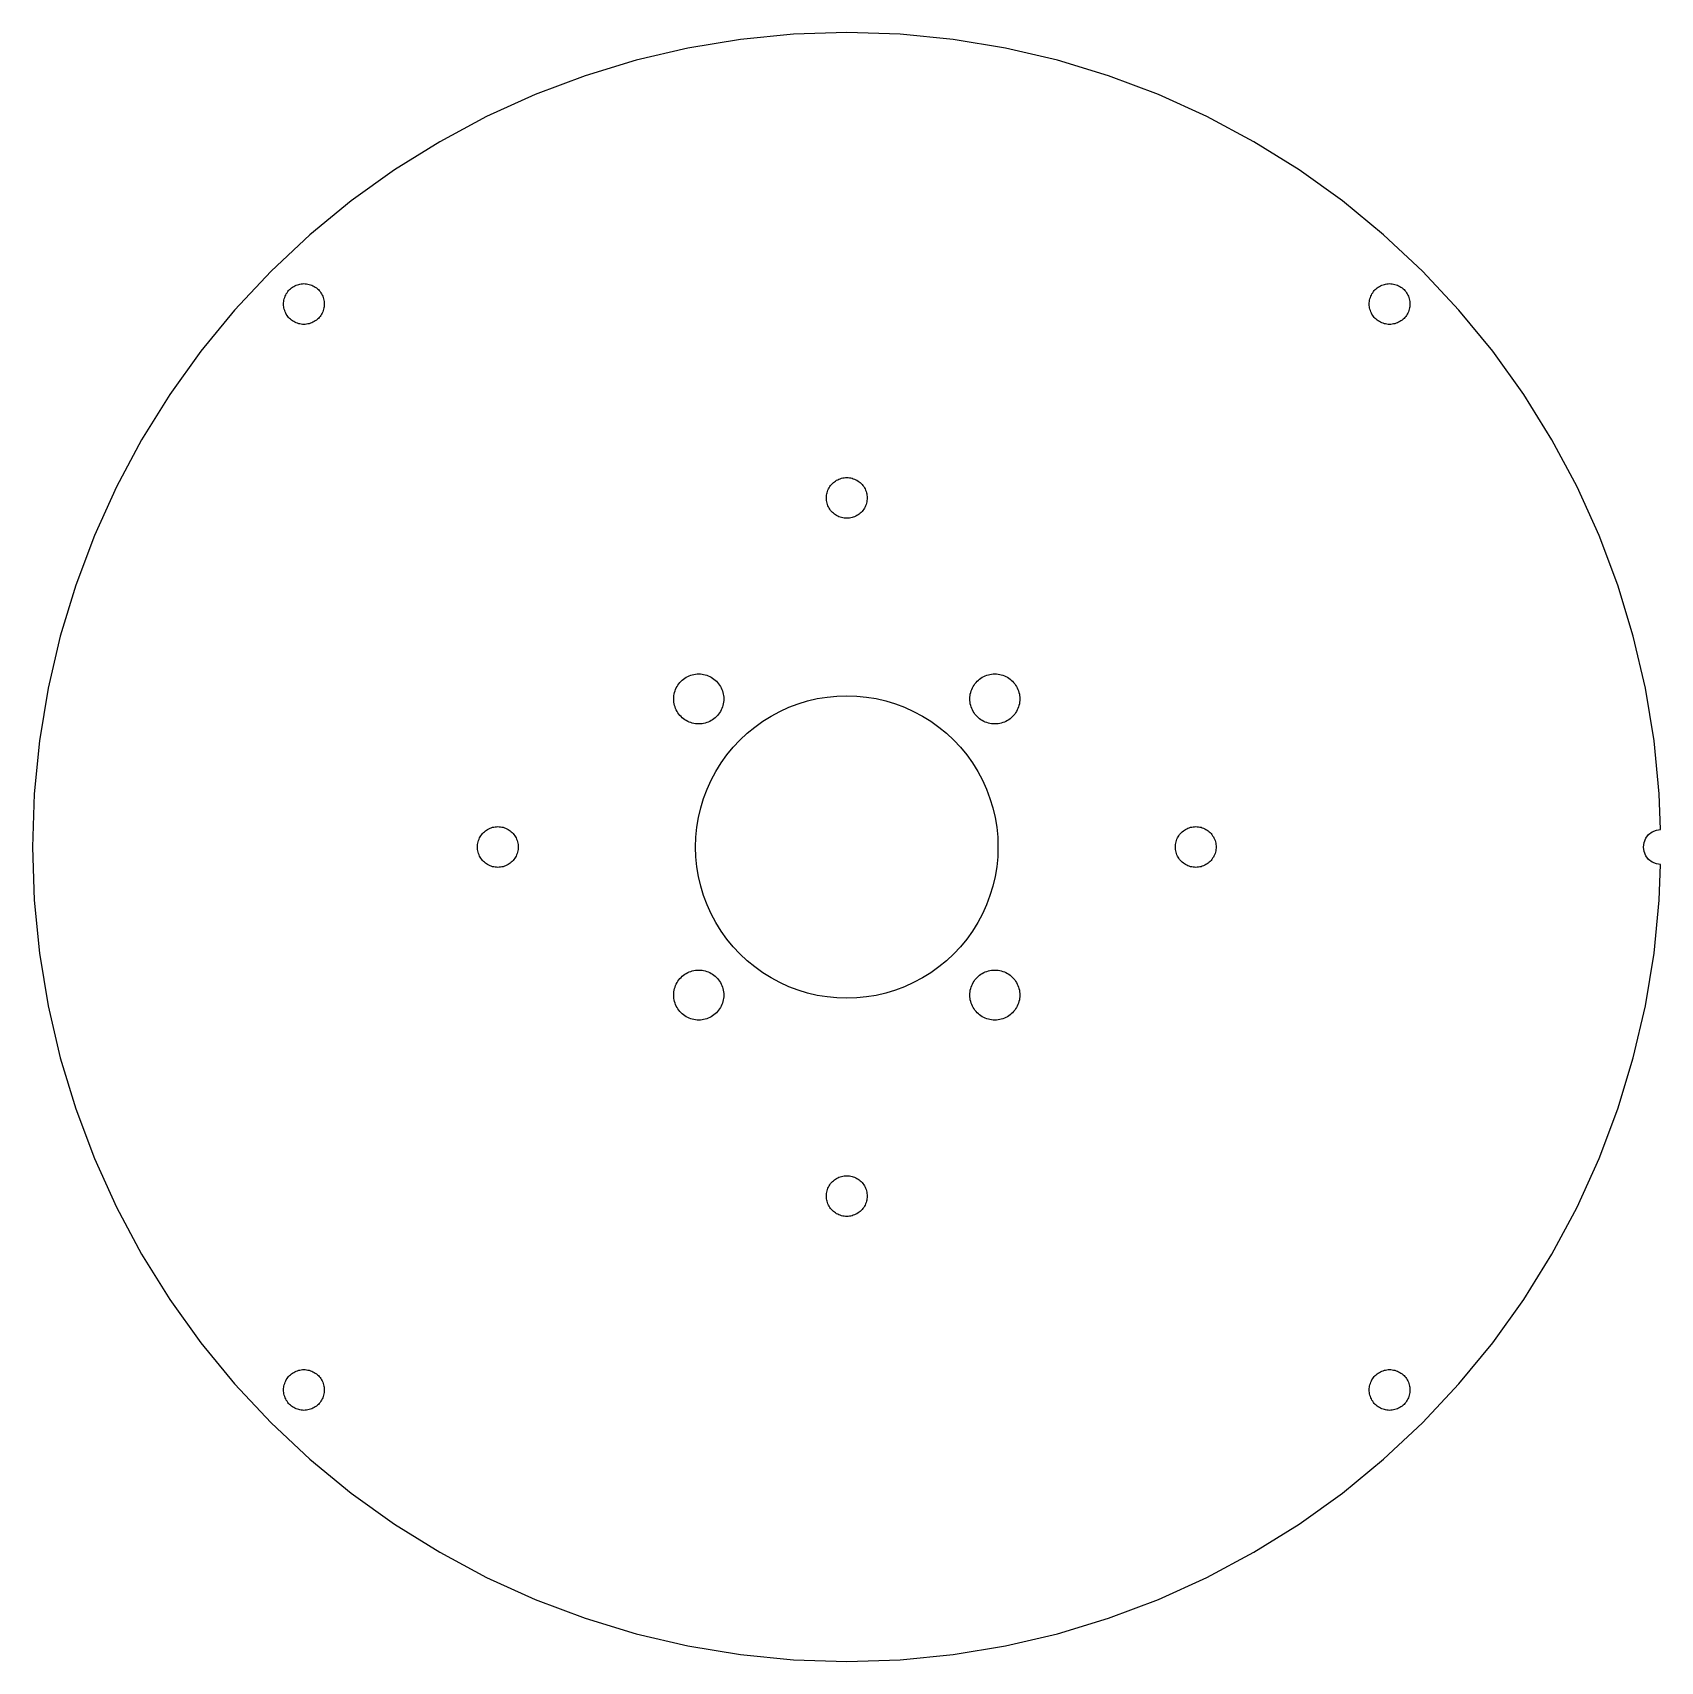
# Model space of a CAD drawing. Header units: metres. Extents: x -70 to 70, y -70 to 70.
import ezdxf

# ---------------------------------------------------------------- set-up
doc = ezdxf.new("R2010")
doc.units = ezdxf.units.M

msp = doc.modelspace()

# ---------------------------------------------------------------- linework, layer by layer
for p, q in [((0, 70), (-4.57822, 69.8501)), ((4.57822, 69.8501), (0, 70)), ((-13.6563, 68.655), (-18.1173, 67.6148)), ((-9.13683, 69.4011), (-13.6563, 68.655)), ((-4.57822, 69.8501), (-9.13683, 69.4011)), ((9.13683, 69.4011), (4.57822, 69.8501)), ((13.6563, 68.655), (9.13683, 69.4011)), ((18.1173, 67.6148), (13.6563, 68.655)), ((-18.1173, 67.6148), (-22.5007, 66.2851)), ((22.5007, 66.2851), (18.1173, 67.6148)), ((-22.5007, 66.2851), (-26.7878, 64.6716)), ((26.7878, 64.6716), (22.5007, 66.2851)), ((-26.7878, 64.6716), (-30.9602, 62.7811)), ((30.9602, 62.7811), (26.7878, 64.6716)), ((-30.9602, 62.7811), (-35, 60.6218)), ((35, 60.6218), (30.9602, 62.7811)), ((-35, 60.6218), (-38.8899, 58.2029)), ((38.8899, 58.2029), (35, 60.6218)), ((-38.8899, 58.2029), (-42.6133, 55.5347)), ((42.6133, 55.5347), (38.8899, 58.2029)), ((-42.6133, 55.5347), (-46.1542, 52.6288)), ((46.1542, 52.6288), (42.6133, 55.5347)), ((-46.1542, 52.6288), (-49.4975, 49.4975)), ((49.4975, 49.4975), (46.1542, 52.6288)), ((-49.4975, 49.4975), (-52.6288, 46.1542)), ((52.6288, 46.1542), (49.4975, 49.4975)), ((-48.1846, 47.544), (-48.1241, 47.6413)), ((-48.1241, 47.6413), (-48.0574, 47.7344)), ((-48.0574, 47.7344), (-47.9848, 47.8229)), ((-47.9848, 47.8229), (-47.9065, 47.9065)), ((-47.9065, 47.9065), (-47.8229, 47.9848)), ((-47.8229, 47.9848), (-47.7344, 48.0574)), ((-47.7344, 48.0574), (-47.6413, 48.1241)), ((-47.6413, 48.1241), (-47.544, 48.1846)), ((-47.544, 48.1846), (-47.443, 48.2386)), ((-47.443, 48.2386), (-47.3387, 48.2858)), ((-47.3387, 48.2858), (-47.2316, 48.3262)), ((-47.2316, 48.3262), (-47.122, 48.3594)), ((-47.122, 48.3594), (-47.0105, 48.3854)), ((-47.0105, 48.3854), (-46.8975, 48.4041)), ((-46.8975, 48.4041), (-46.7835, 48.4153)), ((-46.7835, 48.4153), (-46.669, 48.419)), ((-46.669, 48.419), (-46.5546, 48.4153)), ((-46.5546, 48.4153), (-46.4406, 48.4041)), ((-46.4406, 48.4041), (-46.3276, 48.3854)), ((-46.3276, 48.3854), (-46.2161, 48.3594)), ((-46.2161, 48.3594), (-46.1065, 48.3262)), ((-46.1065, 48.3262), (-45.9993, 48.2858)), ((-45.9993, 48.2858), (-45.895, 48.2386)), ((-45.895, 48.2386), (-45.794, 48.1846)), ((-45.794, 48.1846), (-45.6968, 48.1241)), ((-45.6968, 48.1241), (-45.6037, 48.0574)), ((-45.6037, 48.0574), (-45.5152, 47.9848)), ((-45.5152, 47.9848), (-45.4316, 47.9065)), ((-45.4316, 47.9065), (-45.3533, 47.8229)), ((-45.3533, 47.8229), (-45.2807, 47.7344)), ((-45.2807, 47.7344), (-45.214, 47.6413)), ((-45.214, 47.6413), (-45.1535, 47.544)), ((45.1535, 47.544), (45.214, 47.6413)), ((45.214, 47.6413), (45.2807, 47.7344)), ((45.2807, 47.7344), (45.3533, 47.8229)), ((45.3533, 47.8229), (45.4316, 47.9065)), ((45.4316, 47.9065), (45.5152, 47.9848)), ((45.5152, 47.9848), (45.6037, 48.0574)), ((45.6037, 48.0574), (45.6968, 48.1241)), ((45.6968, 48.1241), (45.794, 48.1846)), ((45.794, 48.1846), (45.895, 48.2386)), ((45.895, 48.2386), (45.9993, 48.2858)), ((45.9993, 48.2858), (46.1065, 48.3262)), ((46.1065, 48.3262), (46.2161, 48.3594)), ((46.2161, 48.3594), (46.3276, 48.3854)), ((46.3276, 48.3854), (46.4406, 48.4041)), ((46.4406, 48.4041), (46.5546, 48.4153)), ((46.5546, 48.4153), (46.669, 48.419)), ((46.669, 48.419), (46.7835, 48.4153)), ((46.7835, 48.4153), (46.8975, 48.4041)), ((46.8975, 48.4041), (47.0105, 48.3854)), ((47.0105, 48.3854), (47.122, 48.3594)), ((47.122, 48.3594), (47.2316, 48.3262)), ((47.2316, 48.3262), (47.3387, 48.2858)), ((47.3387, 48.2858), (47.443, 48.2386)), ((47.443, 48.2386), (47.544, 48.1846)), ((47.544, 48.1846), (47.6413, 48.1241)), ((47.6413, 48.1241), (47.7344, 48.0574)), ((47.7344, 48.0574), (47.8229, 47.9848)), ((47.8229, 47.9848), (47.9065, 47.9065)), ((47.9065, 47.9065), (47.9848, 47.8229)), ((47.9848, 47.8229), (48.0574, 47.7344)), ((48.0574, 47.7344), (48.1241, 47.6413)), ((48.1241, 47.6413), (48.1846, 47.544)), ((-48.419, 46.669), (-48.4153, 46.7835)), ((-48.4153, 46.5546), (-48.419, 46.669)), ((-48.4153, 46.7835), (-48.4041, 46.8975)), ((-48.4041, 46.4406), (-48.4153, 46.5546)), ((-48.4041, 46.8975), (-48.3854, 47.0105)), ((-48.3854, 46.3276), (-48.4041, 46.4406)), ((-48.3854, 47.0105), (-48.3594, 47.122)), ((-48.3594, 46.2161), (-48.3854, 46.3276)), ((-48.3594, 47.122), (-48.3262, 47.2316)), ((-48.3262, 46.1065), (-48.3594, 46.2161)), ((-48.3262, 47.2316), (-48.2858, 47.3387)), ((-48.2858, 47.3387), (-48.2386, 47.443)), ((-48.2386, 47.443), (-48.1846, 47.544)), ((-45.1535, 47.544), (-45.0995, 47.443)), ((-45.0995, 47.443), (-45.0522, 47.3387)), ((-45.0522, 47.3387), (-45.0119, 47.2316)), ((-45.0119, 47.2316), (-44.9787, 47.122)), ((-44.9787, 46.2161), (-45.0119, 46.1065)), ((-44.9787, 47.122), (-44.9527, 47.0105)), ((-44.9527, 46.3276), (-44.9787, 46.2161)), ((-44.9527, 47.0105), (-44.934, 46.8975)), ((-44.934, 46.4406), (-44.9527, 46.3276)), ((-44.934, 46.8975), (-44.9228, 46.7835)), ((-44.9228, 46.5546), (-44.934, 46.4406)), ((-44.9228, 46.7835), (-44.919, 46.669)), ((-44.919, 46.669), (-44.9228, 46.5546)), ((44.919, 46.669), (44.9228, 46.7835)), ((44.9228, 46.5546), (44.919, 46.669)), ((44.9228, 46.7835), (44.934, 46.8975)), ((44.934, 46.4406), (44.9228, 46.5546)), ((44.934, 46.8975), (44.9527, 47.0105)), ((44.9527, 46.3276), (44.934, 46.4406)), ((44.9527, 47.0105), (44.9787, 47.122)), ((44.9787, 46.2161), (44.9527, 46.3276)), ((44.9787, 47.122), (45.0119, 47.2316)), ((45.0119, 46.1065), (44.9787, 46.2161)), ((45.0119, 47.2316), (45.0522, 47.3387)), ((45.0522, 47.3387), (45.0995, 47.443)), ((45.0995, 47.443), (45.1535, 47.544)), ((48.1846, 47.544), (48.2386, 47.443)), ((48.2386, 47.443), (48.2858, 47.3387)), ((48.2858, 47.3387), (48.3262, 47.2316)), ((48.3262, 47.2316), (48.3594, 47.122)), ((48.3594, 46.2161), (48.3262, 46.1065)), ((48.3594, 47.122), (48.3854, 47.0105)), ((48.3854, 46.3276), (48.3594, 46.2161)), ((48.3854, 47.0105), (48.4041, 46.8975)), ((48.4041, 46.4406), (48.3854, 46.3276)), ((48.4041, 46.8975), (48.4153, 46.7835)), ((48.4153, 46.5546), (48.4041, 46.4406)), ((48.4153, 46.7835), (48.419, 46.669)), ((48.419, 46.669), (48.4153, 46.5546)), ((-52.6288, 46.1542), (-55.5347, 42.6133)), ((-48.2858, 45.9993), (-48.3262, 46.1065)), ((-48.2386, 45.895), (-48.2858, 45.9993)), ((-48.1846, 45.794), (-48.2386, 45.895)), ((-48.1241, 45.6968), (-48.1846, 45.794)), ((-48.0574, 45.6037), (-48.1241, 45.6968)), ((-47.9848, 45.5152), (-48.0574, 45.6037)), ((-47.9065, 45.4316), (-47.9848, 45.5152)), ((-47.8229, 45.3533), (-47.9065, 45.4316)), ((-47.7344, 45.2807), (-47.8229, 45.3533)), ((-47.6413, 45.214), (-47.7344, 45.2807)), ((-47.544, 45.1535), (-47.6413, 45.214)), ((-47.443, 45.0995), (-47.544, 45.1535)), ((-47.3387, 45.0522), (-47.443, 45.0995)), ((-47.2316, 45.0119), (-47.3387, 45.0522)), ((-47.122, 44.9787), (-47.2316, 45.0119)), ((-47.0105, 44.9527), (-47.122, 44.9787)), ((-46.8975, 44.934), (-47.0105, 44.9527)), ((-46.7835, 44.9228), (-46.8975, 44.934)), ((-46.669, 44.919), (-46.7835, 44.9228)), ((-46.5546, 44.9228), (-46.669, 44.919)), ((-46.4406, 44.934), (-46.5546, 44.9228)), ((-46.3276, 44.9527), (-46.4406, 44.934)), ((-46.2161, 44.9787), (-46.3276, 44.9527)), ((-46.1065, 45.0119), (-46.2161, 44.9787)), ((-45.9993, 45.0522), (-46.1065, 45.0119)), ((-45.895, 45.0995), (-45.9993, 45.0522)), ((-45.794, 45.1535), (-45.895, 45.0995)), ((-45.6968, 45.214), (-45.794, 45.1535)), ((-45.6037, 45.2807), (-45.6968, 45.214)), ((-45.5152, 45.3533), (-45.6037, 45.2807)), ((-45.4316, 45.4316), (-45.5152, 45.3533)), ((-45.3533, 45.5152), (-45.4316, 45.4316)), ((-45.2807, 45.6037), (-45.3533, 45.5152)), ((-45.214, 45.6968), (-45.2807, 45.6037)), ((-45.1535, 45.794), (-45.214, 45.6968)), ((-45.0995, 45.895), (-45.1535, 45.794)), ((-45.0522, 45.9993), (-45.0995, 45.895)), ((-45.0119, 46.1065), (-45.0522, 45.9993)), ((45.0522, 45.9993), (45.0119, 46.1065)), ((45.0995, 45.895), (45.0522, 45.9993)), ((45.1535, 45.794), (45.0995, 45.895)), ((45.214, 45.6968), (45.1535, 45.794)), ((45.2807, 45.6037), (45.214, 45.6968)), ((45.3533, 45.5152), (45.2807, 45.6037)), ((45.4316, 45.4316), (45.3533, 45.5152)), ((45.5152, 45.3533), (45.4316, 45.4316)), ((45.6037, 45.2807), (45.5152, 45.3533)), ((45.6968, 45.214), (45.6037, 45.2807)), ((45.794, 45.1535), (45.6968, 45.214)), ((45.895, 45.0995), (45.794, 45.1535)), ((45.9993, 45.0522), (45.895, 45.0995)), ((46.1065, 45.0119), (45.9993, 45.0522)), ((46.2161, 44.9787), (46.1065, 45.0119)), ((46.3276, 44.9527), (46.2161, 44.9787)), ((46.4406, 44.934), (46.3276, 44.9527)), ((46.5546, 44.9228), (46.4406, 44.934)), ((46.669, 44.919), (46.5546, 44.9228)), ((46.7835, 44.9228), (46.669, 44.919)), ((46.8975, 44.934), (46.7835, 44.9228)), ((47.0105, 44.9527), (46.8975, 44.934)), ((47.122, 44.9787), (47.0105, 44.9527)), ((47.2316, 45.0119), (47.122, 44.9787)), ((47.3387, 45.0522), (47.2316, 45.0119)), ((47.443, 45.0995), (47.3387, 45.0522)), ((47.544, 45.1535), (47.443, 45.0995)), ((47.6413, 45.214), (47.544, 45.1535)), ((47.7344, 45.2807), (47.6413, 45.214)), ((47.8229, 45.3533), (47.7344, 45.2807)), ((47.9065, 45.4316), (47.8229, 45.3533)), ((47.9848, 45.5152), (47.9065, 45.4316)), ((48.0574, 45.6037), (47.9848, 45.5152)), ((48.1241, 45.6968), (48.0574, 45.6037)), ((48.1846, 45.794), (48.1241, 45.6968)), ((48.2386, 45.895), (48.1846, 45.794)), ((48.2858, 45.9993), (48.2386, 45.895)), ((48.3262, 46.1065), (48.2858, 45.9993)), ((55.5347, 42.6133), (52.6288, 46.1542)), ((-55.5347, 42.6133), (-58.2029, 38.8899)), ((58.2029, 38.8899), (55.5347, 42.6133)), ((-58.2029, 38.8899), (-60.6218, 35)), ((60.6218, 35), (58.2029, 38.8899)), ((-60.6218, 35), (-62.7811, 30.9602)), ((62.7811, 30.9602), (60.6218, 35)), ((-62.7811, 30.9602), (-64.6716, 26.7878)), ((-1.56952, 30.774), (-1.51553, 30.875)), ((-1.51553, 30.875), (-1.45506, 30.9722)), ((-1.45506, 30.9722), (-1.38837, 31.0653)), ((-1.38837, 31.0653), (-1.31572, 31.1539)), ((-1.31572, 31.1539), (-1.23743, 31.2374)), ((-1.23743, 31.2374), (-1.15385, 31.3157)), ((-1.15385, 31.3157), (-1.06532, 31.3884)), ((-1.06532, 31.3884), (-0.972244, 31.4551)), ((-0.972244, 31.4551), (-0.875, 31.5155)), ((-0.875, 31.5155), (-0.774002, 31.5695)), ((-0.774002, 31.5695), (-0.669693, 31.6168)), ((-0.669693, 31.6168), (-0.562515, 31.6571)), ((-0.562515, 31.6571), (-0.452927, 31.6904)), ((-0.452927, 31.6904), (-0.3414, 31.7164)), ((-0.3414, 31.7164), (-0.228409, 31.735)), ((-0.228409, 31.735), (-0.114441, 31.7462)), ((-0.114441, 31.7462), (0, 31.75)), ((0, 31.75), (0.114441, 31.7462)), ((0.114441, 31.7462), (0.228409, 31.735)), ((0.228409, 31.735), (0.3414, 31.7164)), ((0.3414, 31.7164), (0.452927, 31.6904)), ((0.452927, 31.6904), (0.562515, 31.6571)), ((0.562515, 31.6571), (0.669693, 31.6168)), ((0.669693, 31.6168), (0.774002, 31.5695)), ((0.774002, 31.5695), (0.875, 31.5155)), ((0.875, 31.5155), (0.972244, 31.4551)), ((0.972244, 31.4551), (1.06532, 31.3884)), ((1.06532, 31.3884), (1.15385, 31.3157)), ((1.15385, 31.3157), (1.23743, 31.2374)), ((1.23743, 31.2374), (1.31572, 31.1539)), ((1.31572, 31.1539), (1.38837, 31.0653)), ((1.38837, 31.0653), (1.45506, 30.9722)), ((1.45506, 30.9722), (1.51553, 30.875)), ((1.51553, 30.875), (1.56952, 30.774)), ((64.6716, 26.7878), (62.7811, 30.9602)), ((-1.75, 30), (-1.74625, 30.1144)), ((-1.74625, 29.8855), (-1.75, 30)), ((-1.74625, 30.1144), (-1.73502, 30.2284)), ((-1.73502, 29.7716), (-1.74625, 29.8855)), ((-1.73502, 30.2284), (-1.71637, 30.3414)), ((-1.71637, 29.6586), (-1.73502, 29.7716)), ((-1.71637, 30.3414), (-1.69037, 30.4529)), ((-1.69037, 29.5471), (-1.71637, 29.6586)), ((-1.69037, 30.4529), (-1.65712, 30.5625)), ((-1.65712, 29.4375), (-1.69037, 29.5471)), ((-1.65712, 30.5625), (-1.61678, 30.6697)), ((-1.61678, 29.3303), (-1.65712, 29.4375)), ((-1.61678, 30.6697), (-1.56952, 30.774)), ((1.56952, 30.774), (1.61678, 30.6697)), ((1.61678, 30.6697), (1.65712, 30.5625)), ((1.65712, 29.4375), (1.61678, 29.3303)), ((1.65712, 30.5625), (1.69037, 30.4529)), ((1.69037, 29.5471), (1.65712, 29.4375)), ((1.69037, 30.4529), (1.71637, 30.3414)), ((1.71637, 29.6586), (1.69037, 29.5471)), ((1.71637, 30.3414), (1.73502, 30.2284)), ((1.73502, 29.7716), (1.71637, 29.6586)), ((1.73502, 30.2284), (1.74625, 30.1144)), ((1.74625, 29.8855), (1.73502, 29.7716)), ((1.74625, 30.1144), (1.75, 30)), ((1.75, 30), (1.74625, 29.8855)), ((-1.56952, 29.226), (-1.61678, 29.3303)), ((-1.51553, 29.125), (-1.56952, 29.226)), ((-1.45506, 29.0277), (-1.51553, 29.125)), ((-1.38837, 28.9347), (-1.45506, 29.0277)), ((-1.31572, 28.8461), (-1.38837, 28.9347)), ((-1.23743, 28.7626), (-1.31572, 28.8461)), ((-1.15385, 28.6843), (-1.23743, 28.7626)), ((-1.06532, 28.6116), (-1.15385, 28.6843)), ((-0.972244, 28.5449), (-1.06532, 28.6116)), ((-0.875, 28.4845), (-0.972244, 28.5449)), ((-0.774002, 28.4305), (-0.875, 28.4845)), ((-0.669693, 28.3832), (-0.774002, 28.4305)), ((-0.562515, 28.3429), (-0.669693, 28.3832)), ((-0.452927, 28.3096), (-0.562515, 28.3429)), ((-0.3414, 28.2836), (-0.452927, 28.3096)), ((-0.228409, 28.265), (-0.3414, 28.2836)), ((-0.114441, 28.2537), (-0.228409, 28.265)), ((0, 28.25), (-0.114441, 28.2537)), ((0.114441, 28.2537), (0, 28.25)), ((0.228409, 28.265), (0.114441, 28.2537)), ((0.3414, 28.2836), (0.228409, 28.265)), ((0.452927, 28.3096), (0.3414, 28.2836)), ((0.562515, 28.3429), (0.452927, 28.3096)), ((0.669693, 28.3832), (0.562515, 28.3429)), ((0.774002, 28.4305), (0.669693, 28.3832)), ((0.875, 28.4845), (0.774002, 28.4305)), ((0.972244, 28.5449), (0.875, 28.4845)), ((1.06532, 28.6116), (0.972244, 28.5449)), ((1.15385, 28.6843), (1.06532, 28.6116)), ((1.23743, 28.7626), (1.15385, 28.6843)), ((1.31572, 28.8461), (1.23743, 28.7626)), ((1.38837, 28.9347), (1.31572, 28.8461)), ((1.45506, 29.0277), (1.38837, 28.9347)), ((1.51553, 29.125), (1.45506, 29.0277)), ((1.56952, 29.226), (1.51553, 29.125)), ((1.61678, 29.3303), (1.56952, 29.226)), ((-64.6716, 26.7878), (-66.2851, 22.5007)), ((66.2851, 22.5007), (64.6716, 26.7878)), ((-66.2851, 22.5007), (-67.6148, 18.1173)), ((67.6148, 18.1173), (66.2851, 22.5007)), ((-67.6148, 18.1173), (-68.655, 13.6563)), ((68.655, 13.6563), (67.6148, 18.1173)), ((-14.5156, 13.9224), (-14.4336, 14.0368)), ((-14.4336, 14.0368), (-14.3444, 14.1455)), ((-14.3444, 14.1455), (-14.2482, 14.2482)), ((-14.2482, 14.2482), (-14.1455, 14.3444)), ((-14.1455, 14.3444), (-14.0368, 14.4336)), ((-14.0368, 14.4336), (-13.9224, 14.5156)), ((-13.9224, 14.5156), (-13.8029, 14.5899)), ((-13.8029, 14.5899), (-13.6788, 14.6562)), ((-13.6788, 14.6562), (-13.5507, 14.7142)), ((-13.5507, 14.7142), (-13.419, 14.7638)), ((-13.419, 14.7638), (-13.2844, 14.8047)), ((-13.2844, 14.8047), (-13.1474, 14.8366)), ((-13.1474, 14.8366), (-13.0085, 14.8595)), ((-13.0085, 14.8595), (-12.8685, 14.8733)), ((-12.8685, 14.8733), (-12.7279, 14.8779)), ((-12.7279, 14.8779), (-12.5873, 14.8733)), ((-12.5873, 14.8733), (-12.4473, 14.8595)), ((-12.4473, 14.8595), (-12.3085, 14.8366)), ((-12.3085, 14.8366), (-12.1714, 14.8047)), ((-12.1714, 14.8047), (-12.0368, 14.7638)), ((-12.0368, 14.7638), (-11.9052, 14.7142)), ((-11.9052, 14.7142), (-11.777, 14.6562)), ((-11.777, 14.6562), (-11.6529, 14.5899)), ((-11.6529, 14.5899), (-11.5334, 14.5156)), ((-11.5334, 14.5156), (-11.4191, 14.4336)), ((-11.4191, 14.4336), (-11.3103, 14.3444)), ((-11.3103, 14.3444), (-11.2076, 14.2482)), ((-11.2076, 14.2482), (-11.1115, 14.1455)), ((-11.1115, 14.1455), (-11.0222, 14.0368)), ((-11.0222, 14.0368), (-10.9403, 13.9224)), ((10.9403, 13.9224), (11.0222, 14.0368)), ((11.0222, 14.0368), (11.1115, 14.1455)), ((11.1115, 14.1455), (11.2076, 14.2482)), ((11.2076, 14.2482), (11.3103, 14.3444)), ((11.3103, 14.3444), (11.4191, 14.4336)), ((11.4191, 14.4336), (11.5334, 14.5156)), ((11.5334, 14.5156), (11.6529, 14.5899)), ((11.6529, 14.5899), (11.777, 14.6562)), ((11.777, 14.6562), (11.9052, 14.7142)), ((11.9052, 14.7142), (12.0368, 14.7638)), ((12.0368, 14.7638), (12.1714, 14.8047)), ((12.1714, 14.8047), (12.3085, 14.8366)), ((12.3085, 14.8366), (12.4473, 14.8595)), ((12.4473, 14.8595), (12.5873, 14.8733)), ((12.5873, 14.8733), (12.7279, 14.8779)), ((12.7279, 14.8779), (12.8685, 14.8733)), ((12.8685, 14.8733), (13.0085, 14.8595)), ((13.0085, 14.8595), (13.1474, 14.8366)), ((13.1474, 14.8366), (13.2844, 14.8047)), ((13.2844, 14.8047), (13.419, 14.7638)), ((13.419, 14.7638), (13.5507, 14.7142)), ((13.5507, 14.7142), (13.6788, 14.6562)), ((13.6788, 14.6562), (13.8029, 14.5899)), ((13.8029, 14.5899), (13.9224, 14.5156)), ((13.9224, 14.5156), (14.0368, 14.4336)), ((14.0368, 14.4336), (14.1455, 14.3444)), ((14.1455, 14.3444), (14.2482, 14.2482)), ((14.2482, 14.2482), (14.3444, 14.1455)), ((14.3444, 14.1455), (14.4336, 14.0368)), ((14.4336, 14.0368), (14.5156, 13.9224)), ((-68.655, 13.6563), (-69.4011, 9.13683)), ((-14.8779, 12.7279), (-14.8733, 12.8685)), ((-14.8733, 12.5873), (-14.8779, 12.7279)), ((-14.8733, 12.8685), (-14.8595, 13.0085)), ((-14.8595, 13.0085), (-14.8366, 13.1474)), ((-14.8366, 13.1474), (-14.8047, 13.2844)), ((-14.8047, 13.2844), (-14.7638, 13.419)), ((-14.7638, 13.419), (-14.7142, 13.5507)), ((-14.7142, 13.5507), (-14.6562, 13.6788)), ((-14.6562, 13.6788), (-14.5899, 13.8029)), ((-14.5899, 13.8029), (-14.5156, 13.9224)), ((-10.9403, 13.9224), (-10.866, 13.8029)), ((-10.866, 13.8029), (-10.7996, 13.6788)), ((-10.7996, 13.6788), (-10.7416, 13.5507)), ((-10.7416, 13.5507), (-10.692, 13.419)), ((-10.692, 13.419), (-10.6512, 13.2844)), ((-10.6512, 13.2844), (-10.6192, 13.1474)), ((-10.6192, 13.1474), (-10.5963, 13.0085)), ((-10.5963, 13.0085), (-10.5825, 12.8685)), ((-10.5825, 12.8685), (-10.5779, 12.7279)), ((-10.5779, 12.7279), (-10.5825, 12.5873)), ((-3.36464, 12.557), (-2.53616, 12.7502)), ((-2.53616, 12.7502), (-1.69684, 12.8888)), ((-1.69684, 12.8888), (-0.850235, 12.9722)), ((-0.850235, 12.9722), (0, 13)), ((0, 13), (0.850235, 12.9722)), ((0.850235, 12.9722), (1.69684, 12.8888)), ((1.69684, 12.8888), (2.53616, 12.7502)), ((2.53616, 12.7502), (3.36464, 12.557)), ((10.5779, 12.7279), (10.5825, 12.8685)), ((10.5825, 12.5873), (10.5779, 12.7279)), ((10.5825, 12.8685), (10.5963, 13.0085)), ((10.5963, 13.0085), (10.6192, 13.1474)), ((10.6192, 13.1474), (10.6512, 13.2844)), ((10.6512, 13.2844), (10.692, 13.419)), ((10.692, 13.419), (10.7416, 13.5507)), ((10.7416, 13.5507), (10.7996, 13.6788)), ((10.7996, 13.6788), (10.866, 13.8029)), ((10.866, 13.8029), (10.9403, 13.9224)), ((14.5156, 13.9224), (14.5899, 13.8029)), ((14.5899, 13.8029), (14.6562, 13.6788)), ((14.6562, 13.6788), (14.7142, 13.5507)), ((14.7142, 13.5507), (14.7638, 13.419)), ((14.7638, 13.419), (14.8047, 13.2844)), ((14.8047, 13.2844), (14.8366, 13.1474)), ((14.8366, 13.1474), (14.8595, 13.0085)), ((14.8595, 13.0085), (14.8733, 12.8685)), ((14.8733, 12.8685), (14.8779, 12.7279)), ((14.8779, 12.7279), (14.8733, 12.5873)), ((69.4011, 9.13683), (68.655, 13.6563)), ((-14.8595, 12.4473), (-14.8733, 12.5873)), ((-14.8366, 12.3085), (-14.8595, 12.4473)), ((-14.8047, 12.1714), (-14.8366, 12.3085)), ((-14.7638, 12.0368), (-14.8047, 12.1714)), ((-14.7142, 11.9052), (-14.7638, 12.0368)), ((-14.6562, 11.777), (-14.7142, 11.9052)), ((-14.5899, 11.6529), (-14.6562, 11.777)), ((-14.5156, 11.5334), (-14.5899, 11.6529)), ((-14.4336, 11.4191), (-14.5156, 11.5334)), ((-14.3444, 11.3103), (-14.4336, 11.4191)), ((-14.2482, 11.2076), (-14.3444, 11.3103)), ((-14.1455, 11.1115), (-14.2482, 11.2076)), ((-11.2076, 11.2076), (-11.3103, 11.1115)), ((-11.1115, 11.3103), (-11.2076, 11.2076)), ((-11.0222, 11.4191), (-11.1115, 11.3103)), ((-10.9403, 11.5334), (-11.0222, 11.4191)), ((-10.866, 11.6529), (-10.9403, 11.5334)), ((-10.7996, 11.777), (-10.866, 11.6529)), ((-10.7416, 11.9052), (-10.7996, 11.777)), ((-10.692, 12.0368), (-10.7416, 11.9052)), ((-10.6512, 12.1714), (-10.692, 12.0368)), ((-10.6192, 12.3085), (-10.6512, 12.1714)), ((-10.5963, 12.4473), (-10.6192, 12.3085)), ((-10.5825, 12.5873), (-10.5963, 12.4473)), ((-7.22241, 10.8091), (-6.5, 11.2583)), ((-6.5, 11.2583), (-5.74974, 11.6593)), ((-5.74974, 11.6593), (-4.97488, 12.0104)), ((-4.97488, 12.0104), (-4.17871, 12.3101)), ((-4.17871, 12.3101), (-3.36464, 12.557)), ((3.36464, 12.557), (4.17871, 12.3101)), ((4.17871, 12.3101), (4.97488, 12.0104)), ((4.97488, 12.0104), (5.74974, 11.6593)), ((5.74974, 11.6593), (6.5, 11.2583)), ((6.5, 11.2583), (7.22241, 10.8091)), ((10.5963, 12.4473), (10.5825, 12.5873)), ((10.6192, 12.3085), (10.5963, 12.4473)), ((10.6512, 12.1714), (10.6192, 12.3085)), ((10.692, 12.0368), (10.6512, 12.1714)), ((10.7416, 11.9052), (10.692, 12.0368)), ((10.7996, 11.777), (10.7416, 11.9052)), ((10.866, 11.6529), (10.7996, 11.777)), ((10.9403, 11.5334), (10.866, 11.6529)), ((11.0222, 11.4191), (10.9403, 11.5334)), ((11.1115, 11.3103), (11.0222, 11.4191)), ((11.2076, 11.2076), (11.1115, 11.3103)), ((11.3103, 11.1115), (11.2076, 11.2076)), ((14.2482, 11.2076), (14.1455, 11.1115)), ((14.3444, 11.3103), (14.2482, 11.2076)), ((14.4336, 11.4191), (14.3444, 11.3103)), ((14.5156, 11.5334), (14.4336, 11.4191)), ((14.5899, 11.6529), (14.5156, 11.5334)), ((14.6562, 11.777), (14.5899, 11.6529)), ((14.7142, 11.9052), (14.6562, 11.777)), ((14.7638, 12.0368), (14.7142, 11.9052)), ((14.8047, 12.1714), (14.7638, 12.0368)), ((14.8366, 12.3085), (14.8047, 12.1714)), ((14.8595, 12.4473), (14.8366, 12.3085)), ((14.8733, 12.5873), (14.8595, 12.4473)), ((-14.0368, 11.0222), (-14.1455, 11.1115)), ((-13.9224, 10.9403), (-14.0368, 11.0222)), ((-13.8029, 10.866), (-13.9224, 10.9403)), ((-13.6788, 10.7996), (-13.8029, 10.866)), ((-13.5507, 10.7416), (-13.6788, 10.7996)), ((-13.419, 10.692), (-13.5507, 10.7416)), ((-13.2844, 10.6512), (-13.419, 10.692)), ((-13.1474, 10.6192), (-13.2844, 10.6512)), ((-13.0085, 10.5963), (-13.1474, 10.6192)), ((-12.8685, 10.5825), (-13.0085, 10.5963)), ((-12.7279, 10.5779), (-12.8685, 10.5825)), ((-12.5873, 10.5825), (-12.7279, 10.5779)), ((-12.4473, 10.5963), (-12.5873, 10.5825)), ((-12.3085, 10.6192), (-12.4473, 10.5963)), ((-12.1714, 10.6512), (-12.3085, 10.6192)), ((-12.0368, 10.692), (-12.1714, 10.6512)), ((-11.9052, 10.7416), (-12.0368, 10.692)), ((-11.777, 10.7996), (-11.9052, 10.7416)), ((-11.6529, 10.866), (-11.777, 10.7996)), ((-11.5334, 10.9403), (-11.6529, 10.866)), ((-11.4191, 11.0222), (-11.5334, 10.9403)), ((-11.3103, 11.1115), (-11.4191, 11.0222)), ((-8.57149, 9.77391), (-7.91389, 10.3136)), ((-7.91389, 10.3136), (-7.22241, 10.8091)), ((7.22241, 10.8091), (7.91389, 10.3136)), ((7.91389, 10.3136), (8.57149, 9.77391)), ((11.4191, 11.0222), (11.3103, 11.1115)), ((11.5334, 10.9403), (11.4191, 11.0222)), ((11.6529, 10.866), (11.5334, 10.9403)), ((11.777, 10.7996), (11.6529, 10.866)), ((11.9052, 10.7416), (11.777, 10.7996)), ((12.0368, 10.692), (11.9052, 10.7416)), ((12.1714, 10.6512), (12.0368, 10.692)), ((12.3085, 10.6192), (12.1714, 10.6512)), ((12.4473, 10.5963), (12.3085, 10.6192)), ((12.5873, 10.5825), (12.4473, 10.5963)), ((12.7279, 10.5779), (12.5873, 10.5825)), ((12.8685, 10.5825), (12.7279, 10.5779)), ((13.0085, 10.5963), (12.8685, 10.5825)), ((13.1474, 10.6192), (13.0085, 10.5963)), ((13.2844, 10.6512), (13.1474, 10.6192)), ((13.419, 10.692), (13.2844, 10.6512)), ((13.5507, 10.7416), (13.419, 10.692)), ((13.6788, 10.7996), (13.5507, 10.7416)), ((13.8029, 10.866), (13.6788, 10.7996)), ((13.9224, 10.9403), (13.8029, 10.866)), ((14.0368, 11.0222), (13.9224, 10.9403)), ((14.1455, 11.1115), (14.0368, 11.0222)), ((-69.4011, 9.13683), (-69.8501, 4.57822)), ((-10.3136, 7.91389), (-9.77391, 8.57149)), ((-9.77391, 8.57149), (-9.19238, 9.19238)), ((-9.19238, 9.19238), (-8.57149, 9.77391)), ((8.57149, 9.77391), (9.19238, 9.19238)), ((9.19238, 9.19238), (9.77391, 8.57149)), ((9.77391, 8.57149), (10.3136, 7.91389)), ((69.8501, 4.57822), (69.4011, 9.13683)), ((-11.2583, 6.5), (-10.8091, 7.22241)), ((-10.8091, 7.22241), (-10.3136, 7.91389)), ((10.3136, 7.91389), (10.8091, 7.22241)), ((10.8091, 7.22241), (11.2583, 6.5)), ((-12.0104, 4.97488), (-11.6593, 5.74974)), ((-11.6593, 5.74974), (-11.2583, 6.5)), ((11.2583, 6.5), (11.6593, 5.74974)), ((11.6593, 5.74974), (12.0104, 4.97488)), ((-69.8501, 4.57822), (-70, 0)), ((-12.3101, 4.17871), (-12.0104, 4.97488)), ((12.0104, 4.97488), (12.3101, 4.17871)), ((69.9511, 1.49356), (69.8501, 4.57822)), ((-12.7502, 2.53616), (-12.557, 3.36464)), ((-12.557, 3.36464), (-12.3101, 4.17871)), ((12.3101, 4.17871), (12.557, 3.36464)), ((12.557, 3.36464), (12.7502, 2.53616)), ((-31.0653, 1.38837), (-30.9722, 1.45506)), ((-30.9722, 1.45506), (-30.875, 1.51553)), ((-30.875, 1.51553), (-30.774, 1.56952)), ((-30.774, 1.56952), (-30.6697, 1.61678)), ((-30.6697, 1.61678), (-30.5625, 1.65712)), ((-30.5625, 1.65712), (-30.4529, 1.69037)), ((-30.4529, 1.69037), (-30.3414, 1.71637)), ((-30.3414, 1.71637), (-30.2284, 1.73502)), ((-30.2284, 1.73502), (-30.1144, 1.74625)), ((-30.1144, 1.74625), (-30, 1.75)), ((-30, 1.75), (-29.8855, 1.74625)), ((-29.8855, 1.74625), (-29.7716, 1.73502)), ((-29.7716, 1.73502), (-29.6586, 1.71637)), ((-29.6586, 1.71637), (-29.5471, 1.69037)), ((-29.5471, 1.69037), (-29.4375, 1.65712)), ((-29.4375, 1.65712), (-29.3303, 1.61678)), ((-29.3303, 1.61678), (-29.226, 1.56952)), ((-29.226, 1.56952), (-29.125, 1.51553)), ((-29.125, 1.51553), (-29.0277, 1.45506)), ((-29.0277, 1.45506), (-28.9347, 1.38837)), ((-12.9722, 0.850235), (-12.8888, 1.69684)), ((-12.8888, 1.69684), (-12.7502, 2.53616)), ((12.7502, 2.53616), (12.8888, 1.69684)), ((12.8888, 1.69684), (12.9722, 0.850235)), ((28.9347, 1.38837), (29.0277, 1.45506)), ((29.0277, 1.45506), (29.125, 1.51553)), ((29.125, 1.51553), (29.226, 1.56952)), ((29.226, 1.56952), (29.3303, 1.61678)), ((29.3303, 1.61678), (29.4375, 1.65712)), ((29.4375, 1.65712), (29.5471, 1.69037)), ((29.5471, 1.69037), (29.6586, 1.71637)), ((29.6586, 1.71637), (29.7716, 1.73502)), ((29.7716, 1.73502), (29.8855, 1.74625)), ((29.8855, 1.74625), (30, 1.75)), ((30, 1.75), (30.1144, 1.74625)), ((30.1144, 1.74625), (30.2284, 1.73502)), ((30.2284, 1.73502), (30.3414, 1.71637)), ((30.3414, 1.71637), (30.4529, 1.69037)), ((30.4529, 1.69037), (30.5625, 1.65712)), ((30.5625, 1.65712), (30.6697, 1.61678)), ((30.6697, 1.61678), (30.774, 1.56952)), ((30.774, 1.56952), (30.875, 1.51553)), ((30.875, 1.51553), (30.9722, 1.45506)), ((30.9722, 1.45506), (31.0653, 1.38837)), ((69.25, 1.29903), (69.6118, 1.44888)), ((69.6118, 1.44888), (69.9511, 1.49356)), ((-70, 0), (-69.8501, -4.57822)), ((-31.75, 0), (-31.7462, 0.114441)), ((-31.7462, -0.114441), (-31.75, 0)), ((-31.7462, 0.114441), (-31.735, 0.228409)), ((-31.735, 0.228409), (-31.7164, 0.3414)), ((-31.7164, 0.3414), (-31.6904, 0.452927)), ((-31.6904, 0.452927), (-31.6571, 0.562515)), ((-31.6571, 0.562515), (-31.6168, 0.669693)), ((-31.6168, 0.669693), (-31.5695, 0.774002)), ((-31.5695, 0.774002), (-31.5155, 0.875)), ((-31.5155, 0.875), (-31.4551, 0.972244)), ((-31.4551, 0.972244), (-31.3884, 1.06532)), ((-31.3884, 1.06532), (-31.3157, 1.15385)), ((-31.3157, 1.15385), (-31.2374, 1.23743)), ((-31.2374, 1.23743), (-31.1539, 1.31572)), ((-31.1539, 1.31572), (-31.0653, 1.38837)), ((-28.9347, 1.38837), (-28.8461, 1.31572)), ((-28.8461, 1.31572), (-28.7626, 1.23743)), ((-28.7626, 1.23743), (-28.6843, 1.15385)), ((-28.6843, 1.15385), (-28.6116, 1.06532)), ((-28.6116, 1.06532), (-28.5449, 0.972244)), ((-28.5449, 0.972244), (-28.4845, 0.875)), ((-28.4845, 0.875), (-28.4305, 0.774002)), ((-28.4305, 0.774002), (-28.3832, 0.669693)), ((-28.3832, 0.669693), (-28.3429, 0.562515)), ((-28.3429, 0.562515), (-28.3096, 0.452927)), ((-28.3096, 0.452927), (-28.2836, 0.3414)), ((-28.2836, 0.3414), (-28.265, 0.228409)), ((-28.265, 0.228409), (-28.2537, 0.114441)), ((-28.2537, 0.114441), (-28.25, 0)), ((-28.25, 0), (-28.2537, -0.114441)), ((-13, 0), (-12.9722, 0.850235)), ((-12.9722, -0.850235), (-13, 0)), ((12.9722, 0.850235), (13, 0)), ((13, 0), (12.9722, -0.850235)), ((28.25, 0), (28.2537, 0.114441)), ((28.2537, -0.114441), (28.25, 0)), ((28.2537, 0.114441), (28.265, 0.228409)), ((28.265, 0.228409), (28.2836, 0.3414)), ((28.2836, 0.3414), (28.3096, 0.452927)), ((28.3096, 0.452927), (28.3429, 0.562515)), ((28.3429, 0.562515), (28.3832, 0.669693)), ((28.3832, 0.669693), (28.4305, 0.774002)), ((28.4305, 0.774002), (28.4845, 0.875)), ((28.4845, 0.875), (28.5449, 0.972244)), ((28.5449, 0.972244), (28.6116, 1.06532)), ((28.6116, 1.06532), (28.6843, 1.15385)), ((28.6843, 1.15385), (28.7626, 1.23743)), ((28.7626, 1.23743), (28.8461, 1.31572)), ((28.8461, 1.31572), (28.9347, 1.38837)), ((31.0653, 1.38837), (31.1539, 1.31572)), ((31.1539, 1.31572), (31.2374, 1.23743)), ((31.2374, 1.23743), (31.3157, 1.15385)), ((31.3157, 1.15385), (31.3884, 1.06532)), ((31.3884, 1.06532), (31.4551, 0.972244)), ((31.4551, 0.972244), (31.5155, 0.875)), ((31.5155, 0.875), (31.5695, 0.774002)), ((31.5695, 0.774002), (31.6168, 0.669693)), ((31.6168, 0.669693), (31.6571, 0.562515)), ((31.6571, 0.562515), (31.6904, 0.452927)), ((31.6904, 0.452927), (31.7164, 0.3414)), ((31.7164, 0.3414), (31.735, 0.228409)), ((31.735, 0.228409), (31.7462, 0.114441)), ((31.7462, 0.114441), (31.75, 0)), ((31.75, 0), (31.7462, -0.114441)), ((68.5, 0), (68.5511, 0.388214)), ((68.5511, -0.388214), (68.5, 0)), ((68.5511, 0.388214), (68.701, 0.75)), ((68.701, 0.75), (68.9393, 1.06065)), ((68.9393, 1.06065), (69.25, 1.29903)), ((-31.735, -0.228409), (-31.7462, -0.114441)), ((-31.7164, -0.3414), (-31.735, -0.228409)), ((-31.6904, -0.452927), (-31.7164, -0.3414)), ((-31.6571, -0.562515), (-31.6904, -0.452927)), ((-31.6168, -0.669693), (-31.6571, -0.562515)), ((-31.5695, -0.774002), (-31.6168, -0.669693)), ((-31.5155, -0.875), (-31.5695, -0.774002)), ((-31.4551, -0.972244), (-31.5155, -0.875)), ((-31.3884, -1.06532), (-31.4551, -0.972244)), ((-31.3157, -1.15385), (-31.3884, -1.06532)), ((-31.2374, -1.23743), (-31.3157, -1.15385)), ((-31.1539, -1.31572), (-31.2374, -1.23743)), ((-31.0653, -1.38837), (-31.1539, -1.31572)), ((-30.9722, -1.45506), (-31.0653, -1.38837)), ((-28.9347, -1.38837), (-29.0277, -1.45506)), ((-28.8461, -1.31572), (-28.9347, -1.38837)), ((-28.7626, -1.23743), (-28.8461, -1.31572)), ((-28.6843, -1.15385), (-28.7626, -1.23743)), ((-28.6116, -1.06532), (-28.6843, -1.15385)), ((-28.5449, -0.972244), (-28.6116, -1.06532)), ((-28.4845, -0.875), (-28.5449, -0.972244)), ((-28.4305, -0.774002), (-28.4845, -0.875)), ((-28.3832, -0.669693), (-28.4305, -0.774002)), ((-28.3429, -0.562515), (-28.3832, -0.669693)), ((-28.3096, -0.452927), (-28.3429, -0.562515)), ((-28.2836, -0.3414), (-28.3096, -0.452927)), ((-28.265, -0.228409), (-28.2836, -0.3414)), ((-28.2537, -0.114441), (-28.265, -0.228409)), ((-12.8888, -1.69684), (-12.9722, -0.850235)), ((12.9722, -0.850235), (12.8888, -1.69684)), ((28.265, -0.228409), (28.2537, -0.114441)), ((28.2836, -0.3414), (28.265, -0.228409)), ((28.3096, -0.452927), (28.2836, -0.3414)), ((28.3429, -0.562515), (28.3096, -0.452927)), ((28.3832, -0.669693), (28.3429, -0.562515)), ((28.4305, -0.774002), (28.3832, -0.669693)), ((28.4845, -0.875), (28.4305, -0.774002)), ((28.5449, -0.972244), (28.4845, -0.875)), ((28.6116, -1.06532), (28.5449, -0.972244)), ((28.6843, -1.15385), (28.6116, -1.06532)), ((28.7626, -1.23743), (28.6843, -1.15385)), ((28.8461, -1.31572), (28.7626, -1.23743)), ((28.9347, -1.38837), (28.8461, -1.31572)), ((29.0277, -1.45506), (28.9347, -1.38837)), ((31.0653, -1.38837), (30.9722, -1.45506)), ((31.1539, -1.31572), (31.0653, -1.38837)), ((31.2374, -1.23743), (31.1539, -1.31572)), ((31.3157, -1.15385), (31.2374, -1.23743)), ((31.3884, -1.06532), (31.3157, -1.15385)), ((31.4551, -0.972244), (31.3884, -1.06532)), ((31.5155, -0.875), (31.4551, -0.972244)), ((31.5695, -0.774002), (31.5155, -0.875)), ((31.6168, -0.669693), (31.5695, -0.774002)), ((31.6571, -0.562515), (31.6168, -0.669693)), ((31.6904, -0.452927), (31.6571, -0.562515)), ((31.7164, -0.3414), (31.6904, -0.452927)), ((31.735, -0.228409), (31.7164, -0.3414)), ((31.7462, -0.114441), (31.735, -0.228409)), ((68.701, -0.75), (68.5511, -0.388214)), ((68.9393, -1.06065), (68.701, -0.75)), ((69.25, -1.29903), (68.9393, -1.06065)), ((69.6118, -1.44888), (69.25, -1.29903)), ((-30.875, -1.51553), (-30.9722, -1.45506)), ((-30.774, -1.56952), (-30.875, -1.51553)), ((-30.6697, -1.61678), (-30.774, -1.56952)), ((-30.5625, -1.65712), (-30.6697, -1.61678)), ((-30.4529, -1.69037), (-30.5625, -1.65712)), ((-30.3414, -1.71637), (-30.4529, -1.69037)), ((-30.2284, -1.73502), (-30.3414, -1.71637)), ((-30.1144, -1.74625), (-30.2284, -1.73502)), ((-30, -1.75), (-30.1144, -1.74625)), ((-29.8855, -1.74625), (-30, -1.75)), ((-29.7716, -1.73502), (-29.8855, -1.74625)), ((-29.6586, -1.71637), (-29.7716, -1.73502)), ((-29.5471, -1.69037), (-29.6586, -1.71637)), ((-29.4375, -1.65712), (-29.5471, -1.69037)), ((-29.3303, -1.61678), (-29.4375, -1.65712)), ((-29.226, -1.56952), (-29.3303, -1.61678)), ((-29.125, -1.51553), (-29.226, -1.56952)), ((-29.0277, -1.45506), (-29.125, -1.51553)), ((-12.7502, -2.53616), (-12.8888, -1.69684)), ((-12.557, -3.36464), (-12.7502, -2.53616)), ((12.7502, -2.53616), (12.557, -3.36464)), ((12.8888, -1.69684), (12.7502, -2.53616)), ((29.125, -1.51553), (29.0277, -1.45506)), ((29.226, -1.56952), (29.125, -1.51553)), ((29.3303, -1.61678), (29.226, -1.56952)), ((29.4375, -1.65712), (29.3303, -1.61678)), ((29.5471, -1.69037), (29.4375, -1.65712)), ((29.6586, -1.71637), (29.5471, -1.69037)), ((29.7716, -1.73502), (29.6586, -1.71637)), ((29.8855, -1.74625), (29.7716, -1.73502)), ((30, -1.75), (29.8855, -1.74625)), ((30.1144, -1.74625), (30, -1.75)), ((30.2284, -1.73502), (30.1144, -1.74625)), ((30.3414, -1.71637), (30.2284, -1.73502)), ((30.4529, -1.69037), (30.3414, -1.71637)), ((30.5625, -1.65712), (30.4529, -1.69037)), ((30.6697, -1.61678), (30.5625, -1.65712)), ((30.774, -1.56952), (30.6697, -1.61678)), ((30.875, -1.51553), (30.774, -1.56952)), ((30.9722, -1.45506), (30.875, -1.51553)), ((69.9511, -1.49356), (69.6118, -1.44888)), ((69.8501, -4.57822), (69.9511, -1.49356)), ((-12.3101, -4.17871), (-12.557, -3.36464)), ((-12.0104, -4.97488), (-12.3101, -4.17871)), ((12.3101, -4.17871), (12.0104, -4.97488)), ((12.557, -3.36464), (12.3101, -4.17871)), ((-69.8501, -4.57822), (-69.4011, -9.13683)), ((-11.6593, -5.74974), (-12.0104, -4.97488)), ((12.0104, -4.97488), (11.6593, -5.74974)), ((69.4011, -9.13683), (69.8501, -4.57822)), ((-11.2583, -6.5), (-11.6593, -5.74974)), ((-10.8091, -7.22241), (-11.2583, -6.5)), ((11.2583, -6.5), (10.8091, -7.22241)), ((11.6593, -5.74974), (11.2583, -6.5)), ((-10.3136, -7.91389), (-10.8091, -7.22241)), ((-9.77391, -8.57149), (-10.3136, -7.91389)), ((10.3136, -7.91389), (9.77391, -8.57149)), ((10.8091, -7.22241), (10.3136, -7.91389)), ((-69.4011, -9.13683), (-68.655, -13.6563)), ((-9.19238, -9.19238), (-9.77391, -8.57149)), ((-8.57149, -9.77391), (-9.19238, -9.19238)), ((-7.91389, -10.3136), (-8.57149, -9.77391)), ((8.57149, -9.77391), (7.91389, -10.3136)), ((9.19238, -9.19238), (8.57149, -9.77391)), ((9.77391, -8.57149), (9.19238, -9.19238)), ((68.655, -13.6563), (69.4011, -9.13683)), ((-14.2482, -11.2076), (-14.1455, -11.1115)), ((-14.1455, -11.1115), (-14.0368, -11.0222)), ((-14.0368, -11.0222), (-13.9224, -10.9403)), ((-13.9224, -10.9403), (-13.8029, -10.866)), ((-13.8029, -10.866), (-13.6788, -10.7996)), ((-13.6788, -10.7996), (-13.5507, -10.7416)), ((-13.5507, -10.7416), (-13.419, -10.692)), ((-13.419, -10.692), (-13.2844, -10.6512)), ((-13.2844, -10.6512), (-13.1474, -10.6192)), ((-13.1474, -10.6192), (-13.0085, -10.5963)), ((-13.0085, -10.5963), (-12.8685, -10.5825)), ((-12.8685, -10.5825), (-12.7279, -10.5779)), ((-12.7279, -10.5779), (-12.5873, -10.5825)), ((-12.5873, -10.5825), (-12.4473, -10.5963)), ((-12.4473, -10.5963), (-12.3085, -10.6192)), ((-12.3085, -10.6192), (-12.1714, -10.6512)), ((-12.1714, -10.6512), (-12.0368, -10.692)), ((-12.0368, -10.692), (-11.9052, -10.7416)), ((-11.9052, -10.7416), (-11.777, -10.7996)), ((-11.777, -10.7996), (-11.6529, -10.866)), ((-11.6529, -10.866), (-11.5334, -10.9403)), ((-11.5334, -10.9403), (-11.4191, -11.0222)), ((-11.4191, -11.0222), (-11.3103, -11.1115)), ((-11.3103, -11.1115), (-11.2076, -11.2076)), ((-7.22241, -10.8091), (-7.91389, -10.3136)), ((-6.5, -11.2583), (-7.22241, -10.8091)), ((7.22241, -10.8091), (6.5, -11.2583)), ((7.91389, -10.3136), (7.22241, -10.8091)), ((11.2076, -11.2076), (11.3103, -11.1115)), ((11.3103, -11.1115), (11.4191, -11.0222)), ((11.4191, -11.0222), (11.5334, -10.9403)), ((11.5334, -10.9403), (11.6529, -10.866)), ((11.6529, -10.866), (11.777, -10.7996)), ((11.777, -10.7996), (11.9052, -10.7416)), ((11.9052, -10.7416), (12.0368, -10.692)), ((12.0368, -10.692), (12.1714, -10.6512)), ((12.1714, -10.6512), (12.3085, -10.6192)), ((12.3085, -10.6192), (12.4473, -10.5963)), ((12.4473, -10.5963), (12.5873, -10.5825)), ((12.5873, -10.5825), (12.7279, -10.5779)), ((12.7279, -10.5779), (12.8685, -10.5825)), ((12.8685, -10.5825), (13.0085, -10.5963)), ((13.0085, -10.5963), (13.1474, -10.6192)), ((13.1474, -10.6192), (13.2844, -10.6512)), ((13.2844, -10.6512), (13.419, -10.692)), ((13.419, -10.692), (13.5507, -10.7416)), ((13.5507, -10.7416), (13.6788, -10.7996)), ((13.6788, -10.7996), (13.8029, -10.866)), ((13.8029, -10.866), (13.9224, -10.9403)), ((13.9224, -10.9403), (14.0368, -11.0222)), ((14.0368, -11.0222), (14.1455, -11.1115)), ((14.1455, -11.1115), (14.2482, -11.2076)), ((-14.8779, -12.7279), (-14.8733, -12.5873)), ((-14.8733, -12.5873), (-14.8595, -12.4473)), ((-14.8595, -12.4473), (-14.8366, -12.3085)), ((-14.8366, -12.3085), (-14.8047, -12.1714)), ((-14.8047, -12.1714), (-14.7638, -12.0368)), ((-14.7638, -12.0368), (-14.7142, -11.9052)), ((-14.7142, -11.9052), (-14.6562, -11.777)), ((-14.6562, -11.777), (-14.5899, -11.6529)), ((-14.5899, -11.6529), (-14.5156, -11.5334)), ((-14.5156, -11.5334), (-14.4336, -11.4191)), ((-14.4336, -11.4191), (-14.3444, -11.3103)), ((-14.3444, -11.3103), (-14.2482, -11.2076)), ((-11.2076, -11.2076), (-11.1115, -11.3103)), ((-11.1115, -11.3103), (-11.0222, -11.4191)), ((-11.0222, -11.4191), (-10.9403, -11.5334)), ((-10.9403, -11.5334), (-10.866, -11.6529)), ((-10.866, -11.6529), (-10.7996, -11.777)), ((-10.7996, -11.777), (-10.7416, -11.9052)), ((-10.7416, -11.9052), (-10.692, -12.0368)), ((-10.692, -12.0368), (-10.6512, -12.1714)), ((-10.6512, -12.1714), (-10.6192, -12.3085)), ((-10.6192, -12.3085), (-10.5963, -12.4473)), ((-10.5963, -12.4473), (-10.5825, -12.5873)), ((-10.5825, -12.5873), (-10.5779, -12.7279)), ((-5.74974, -11.6593), (-6.5, -11.2583)), ((-4.97488, -12.0104), (-5.74974, -11.6593)), ((-4.17871, -12.3101), (-4.97488, -12.0104)), ((-3.36464, -12.557), (-4.17871, -12.3101)), ((-2.53616, -12.7502), (-3.36464, -12.557)), ((3.36464, -12.557), (2.53616, -12.7502)), ((4.17871, -12.3101), (3.36464, -12.557)), ((4.97488, -12.0104), (4.17871, -12.3101)), ((5.74974, -11.6593), (4.97488, -12.0104)), ((6.5, -11.2583), (5.74974, -11.6593)), ((10.5779, -12.7279), (10.5825, -12.5873)), ((10.5825, -12.5873), (10.5963, -12.4473)), ((10.5963, -12.4473), (10.6192, -12.3085)), ((10.6192, -12.3085), (10.6512, -12.1714)), ((10.6512, -12.1714), (10.692, -12.0368)), ((10.692, -12.0368), (10.7416, -11.9052)), ((10.7416, -11.9052), (10.7996, -11.777)), ((10.7996, -11.777), (10.866, -11.6529)), ((10.866, -11.6529), (10.9403, -11.5334)), ((10.9403, -11.5334), (11.0222, -11.4191)), ((11.0222, -11.4191), (11.1115, -11.3103)), ((11.1115, -11.3103), (11.2076, -11.2076)), ((14.2482, -11.2076), (14.3444, -11.3103)), ((14.3444, -11.3103), (14.4336, -11.4191)), ((14.4336, -11.4191), (14.5156, -11.5334)), ((14.5156, -11.5334), (14.5899, -11.6529)), ((14.5899, -11.6529), (14.6562, -11.777)), ((14.6562, -11.777), (14.7142, -11.9052)), ((14.7142, -11.9052), (14.7638, -12.0368)), ((14.7638, -12.0368), (14.8047, -12.1714)), ((14.8047, -12.1714), (14.8366, -12.3085)), ((14.8366, -12.3085), (14.8595, -12.4473)), ((14.8595, -12.4473), (14.8733, -12.5873)), ((14.8733, -12.5873), (14.8779, -12.7279)), ((-68.655, -13.6563), (-67.6148, -18.1173)), ((-14.8733, -12.8685), (-14.8779, -12.7279)), ((-14.8595, -13.0085), (-14.8733, -12.8685)), ((-14.8366, -13.1474), (-14.8595, -13.0085)), ((-14.8047, -13.2844), (-14.8366, -13.1474)), ((-14.7638, -13.419), (-14.8047, -13.2844)), ((-14.7142, -13.5507), (-14.7638, -13.419)), ((-14.6562, -13.6788), (-14.7142, -13.5507)), ((-14.5899, -13.8029), (-14.6562, -13.6788)), ((-14.5156, -13.9224), (-14.5899, -13.8029)), ((-14.4336, -14.0368), (-14.5156, -13.9224)), ((-10.9403, -13.9224), (-11.0222, -14.0368)), ((-10.866, -13.8029), (-10.9403, -13.9224)), ((-10.7996, -13.6788), (-10.866, -13.8029)), ((-10.7416, -13.5507), (-10.7996, -13.6788)), ((-10.692, -13.419), (-10.7416, -13.5507)), ((-10.6512, -13.2844), (-10.692, -13.419)), ((-10.6192, -13.1474), (-10.6512, -13.2844)), ((-10.5963, -13.0085), (-10.6192, -13.1474)), ((-10.5825, -12.8685), (-10.5963, -13.0085)), ((-10.5779, -12.7279), (-10.5825, -12.8685)), ((-1.69684, -12.8888), (-2.53616, -12.7502)), ((-0.850235, -12.9722), (-1.69684, -12.8888)), ((0, -13), (-0.850235, -12.9722)), ((0.850235, -12.9722), (0, -13)), ((1.69684, -12.8888), (0.850235, -12.9722)), ((2.53616, -12.7502), (1.69684, -12.8888)), ((10.5825, -12.8685), (10.5779, -12.7279)), ((10.5963, -13.0085), (10.5825, -12.8685)), ((10.6192, -13.1474), (10.5963, -13.0085)), ((10.6512, -13.2844), (10.6192, -13.1474)), ((10.692, -13.419), (10.6512, -13.2844)), ((10.7416, -13.5507), (10.692, -13.419)), ((10.7996, -13.6788), (10.7416, -13.5507)), ((10.866, -13.8029), (10.7996, -13.6788)), ((10.9403, -13.9224), (10.866, -13.8029)), ((11.0222, -14.0368), (10.9403, -13.9224)), ((14.5156, -13.9224), (14.4336, -14.0368)), ((14.5899, -13.8029), (14.5156, -13.9224)), ((14.6562, -13.6788), (14.5899, -13.8029)), ((14.7142, -13.5507), (14.6562, -13.6788)), ((14.7638, -13.419), (14.7142, -13.5507)), ((14.8047, -13.2844), (14.7638, -13.419)), ((14.8366, -13.1474), (14.8047, -13.2844)), ((14.8595, -13.0085), (14.8366, -13.1474)), ((14.8733, -12.8685), (14.8595, -13.0085)), ((14.8779, -12.7279), (14.8733, -12.8685)), ((67.6148, -18.1173), (68.655, -13.6563)), ((-14.3444, -14.1455), (-14.4336, -14.0368)), ((-14.2482, -14.2482), (-14.3444, -14.1455)), ((-14.1455, -14.3444), (-14.2482, -14.2482)), ((-14.0368, -14.4336), (-14.1455, -14.3444)), ((-13.9224, -14.5156), (-14.0368, -14.4336)), ((-13.8029, -14.5899), (-13.9224, -14.5156)), ((-13.6788, -14.6562), (-13.8029, -14.5899)), ((-13.5507, -14.7142), (-13.6788, -14.6562)), ((-13.419, -14.7638), (-13.5507, -14.7142)), ((-13.2844, -14.8047), (-13.419, -14.7638)), ((-13.1474, -14.8366), (-13.2844, -14.8047)), ((-13.0085, -14.8595), (-13.1474, -14.8366)), ((-12.8685, -14.8733), (-13.0085, -14.8595)), ((-12.7279, -14.8779), (-12.8685, -14.8733)), ((-12.5873, -14.8733), (-12.7279, -14.8779)), ((-12.4473, -14.8595), (-12.5873, -14.8733)), ((-12.3085, -14.8366), (-12.4473, -14.8595)), ((-12.1714, -14.8047), (-12.3085, -14.8366)), ((-12.0368, -14.7638), (-12.1714, -14.8047)), ((-11.9052, -14.7142), (-12.0368, -14.7638)), ((-11.777, -14.6562), (-11.9052, -14.7142)), ((-11.6529, -14.5899), (-11.777, -14.6562)), ((-11.5334, -14.5156), (-11.6529, -14.5899)), ((-11.4191, -14.4336), (-11.5334, -14.5156)), ((-11.3103, -14.3444), (-11.4191, -14.4336)), ((-11.2076, -14.2482), (-11.3103, -14.3444)), ((-11.1115, -14.1455), (-11.2076, -14.2482)), ((-11.0222, -14.0368), (-11.1115, -14.1455)), ((11.1115, -14.1455), (11.0222, -14.0368)), ((11.2076, -14.2482), (11.1115, -14.1455)), ((11.3103, -14.3444), (11.2076, -14.2482)), ((11.4191, -14.4336), (11.3103, -14.3444)), ((11.5334, -14.5156), (11.4191, -14.4336)), ((11.6529, -14.5899), (11.5334, -14.5156)), ((11.777, -14.6562), (11.6529, -14.5899)), ((11.9052, -14.7142), (11.777, -14.6562)), ((12.0368, -14.7638), (11.9052, -14.7142)), ((12.1714, -14.8047), (12.0368, -14.7638)), ((12.3085, -14.8366), (12.1714, -14.8047)), ((12.4473, -14.8595), (12.3085, -14.8366)), ((12.5873, -14.8733), (12.4473, -14.8595)), ((12.7279, -14.8779), (12.5873, -14.8733)), ((12.8685, -14.8733), (12.7279, -14.8779)), ((13.0085, -14.8595), (12.8685, -14.8733)), ((13.1474, -14.8366), (13.0085, -14.8595)), ((13.2844, -14.8047), (13.1474, -14.8366)), ((13.419, -14.7638), (13.2844, -14.8047)), ((13.5507, -14.7142), (13.419, -14.7638)), ((13.6788, -14.6562), (13.5507, -14.7142)), ((13.8029, -14.5899), (13.6788, -14.6562)), ((13.9224, -14.5156), (13.8029, -14.5899)), ((14.0368, -14.4336), (13.9224, -14.5156)), ((14.1455, -14.3444), (14.0368, -14.4336)), ((14.2482, -14.2482), (14.1455, -14.3444)), ((14.3444, -14.1455), (14.2482, -14.2482)), ((14.4336, -14.0368), (14.3444, -14.1455)), ((-67.6148, -18.1173), (-66.2851, -22.5007)), ((66.2851, -22.5007), (67.6148, -18.1173)), ((-66.2851, -22.5007), (-64.6716, -26.7878)), ((64.6716, -26.7878), (66.2851, -22.5007)), ((-64.6716, -26.7878), (-62.7811, -30.9602)), ((62.7811, -30.9602), (64.6716, -26.7878)), ((-1.65712, -29.4375), (-1.61678, -29.3303)), ((-1.61678, -29.3303), (-1.56952, -29.226)), ((-1.56952, -29.226), (-1.51553, -29.125)), ((-1.51553, -29.125), (-1.45506, -29.0277)), ((-1.45506, -29.0277), (-1.38837, -28.9347)), ((-1.38837, -28.9347), (-1.31572, -28.8461)), ((-1.31572, -28.8461), (-1.23743, -28.7626)), ((-1.23743, -28.7626), (-1.15385, -28.6843)), ((-1.15385, -28.6843), (-1.06532, -28.6116)), ((-1.06532, -28.6116), (-0.972244, -28.5449)), ((-0.972244, -28.5449), (-0.875, -28.4845)), ((-0.875, -28.4845), (-0.774002, -28.4305)), ((-0.774002, -28.4305), (-0.669693, -28.3832)), ((-0.669693, -28.3832), (-0.562515, -28.3429)), ((-0.562515, -28.3429), (-0.452927, -28.3096)), ((-0.452927, -28.3096), (-0.3414, -28.2836)), ((-0.3414, -28.2836), (-0.228409, -28.265)), ((-0.228409, -28.265), (-0.114441, -28.2537)), ((-0.114441, -28.2537), (0, -28.25)), ((0, -28.25), (0.114441, -28.2537)), ((0.114441, -28.2537), (0.228409, -28.265)), ((0.228409, -28.265), (0.3414, -28.2836)), ((0.3414, -28.2836), (0.452927, -28.3096)), ((0.452927, -28.3096), (0.562515, -28.3429)), ((0.562515, -28.3429), (0.669693, -28.3832)), ((0.669693, -28.3832), (0.774002, -28.4305)), ((0.774002, -28.4305), (0.875, -28.4845)), ((0.875, -28.4845), (0.972244, -28.5449)), ((0.972244, -28.5449), (1.06532, -28.6116)), ((1.06532, -28.6116), (1.15385, -28.6843)), ((1.15385, -28.6843), (1.23743, -28.7626)), ((1.23743, -28.7626), (1.31572, -28.8461)), ((1.31572, -28.8461), (1.38837, -28.9347)), ((1.38837, -28.9347), (1.45506, -29.0277)), ((1.45506, -29.0277), (1.51553, -29.125)), ((1.51553, -29.125), (1.56952, -29.226)), ((1.56952, -29.226), (1.61678, -29.3303)), ((1.61678, -29.3303), (1.65712, -29.4375)), ((-1.75, -30), (-1.74625, -29.8855)), ((-1.74625, -30.1144), (-1.75, -30)), ((-1.74625, -29.8855), (-1.73502, -29.7716)), ((-1.73502, -30.2284), (-1.74625, -30.1144)), ((-1.73502, -29.7716), (-1.71637, -29.6586)), ((-1.71637, -30.3414), (-1.73502, -30.2284)), ((-1.71637, -29.6586), (-1.69037, -29.5471)), ((-1.69037, -30.4529), (-1.71637, -30.3414)), ((-1.69037, -29.5471), (-1.65712, -29.4375)), ((-1.65712, -30.5625), (-1.69037, -30.4529)), ((-1.61678, -30.6697), (-1.65712, -30.5625)), ((-1.56952, -30.774), (-1.61678, -30.6697)), ((-1.51553, -30.875), (-1.56952, -30.774)), ((1.56952, -30.774), (1.51553, -30.875)), ((1.61678, -30.6697), (1.56952, -30.774)), ((1.65712, -30.5625), (1.61678, -30.6697)), ((1.65712, -29.4375), (1.69037, -29.5471)), ((1.69037, -30.4529), (1.65712, -30.5625)), ((1.69037, -29.5471), (1.71637, -29.6586)), ((1.71637, -30.3414), (1.69037, -30.4529)), ((1.71637, -29.6586), (1.73502, -29.7716)), ((1.73502, -30.2284), (1.71637, -30.3414)), ((1.73502, -29.7716), (1.74625, -29.8855)), ((1.74625, -30.1144), (1.73502, -30.2284)), ((1.74625, -29.8855), (1.75, -30)), ((1.75, -30), (1.74625, -30.1144)), ((-62.7811, -30.9602), (-60.6218, -35)), ((-1.45506, -30.9722), (-1.51553, -30.875)), ((-1.38837, -31.0653), (-1.45506, -30.9722)), ((-1.31572, -31.1539), (-1.38837, -31.0653)), ((-1.23743, -31.2374), (-1.31572, -31.1539)), ((-1.15385, -31.3157), (-1.23743, -31.2374)), ((-1.06532, -31.3884), (-1.15385, -31.3157)), ((-0.972244, -31.4551), (-1.06532, -31.3884)), ((-0.875, -31.5155), (-0.972244, -31.4551)), ((-0.774002, -31.5695), (-0.875, -31.5155)), ((-0.669693, -31.6168), (-0.774002, -31.5695)), ((-0.562515, -31.6571), (-0.669693, -31.6168)), ((-0.452927, -31.6904), (-0.562515, -31.6571)), ((-0.3414, -31.7164), (-0.452927, -31.6904)), ((-0.228409, -31.735), (-0.3414, -31.7164)), ((-0.114441, -31.7462), (-0.228409, -31.735)), ((0, -31.75), (-0.114441, -31.7462)), ((0.114441, -31.7462), (0, -31.75)), ((0.228409, -31.735), (0.114441, -31.7462)), ((0.3414, -31.7164), (0.228409, -31.735)), ((0.452927, -31.6904), (0.3414, -31.7164)), ((0.562515, -31.6571), (0.452927, -31.6904)), ((0.669693, -31.6168), (0.562515, -31.6571)), ((0.774002, -31.5695), (0.669693, -31.6168)), ((0.875, -31.5155), (0.774002, -31.5695)), ((0.972244, -31.4551), (0.875, -31.5155)), ((1.06532, -31.3884), (0.972244, -31.4551)), ((1.15385, -31.3157), (1.06532, -31.3884)), ((1.23743, -31.2374), (1.15385, -31.3157)), ((1.31572, -31.1539), (1.23743, -31.2374)), ((1.38837, -31.0653), (1.31572, -31.1539)), ((1.45506, -30.9722), (1.38837, -31.0653)), ((1.51553, -30.875), (1.45506, -30.9722)), ((60.6218, -35), (62.7811, -30.9602)), ((-60.6218, -35), (-58.2029, -38.8899)), ((58.2029, -38.8899), (60.6218, -35)), ((-58.2029, -38.8899), (-55.5347, -42.6133)), ((55.5347, -42.6133), (58.2029, -38.8899)), ((-55.5347, -42.6133), (-52.6288, -46.1542)), ((52.6288, -46.1542), (55.5347, -42.6133)), ((-52.6288, -46.1542), (-49.4975, -49.4975)), ((-48.3594, -46.2161), (-48.3262, -46.1065)), ((-48.3262, -46.1065), (-48.2858, -45.9993)), ((-48.2858, -45.9993), (-48.2386, -45.895)), ((-48.2386, -45.895), (-48.1846, -45.794)), ((-48.1846, -45.794), (-48.1241, -45.6968)), ((-48.1241, -45.6968), (-48.0574, -45.6037)), ((-48.0574, -45.6037), (-47.9848, -45.5152)), ((-47.9848, -45.5152), (-47.9065, -45.4316)), ((-47.9065, -45.4316), (-47.8229, -45.3533)), ((-47.8229, -45.3533), (-47.7344, -45.2807)), ((-47.7344, -45.2807), (-47.6413, -45.214)), ((-47.6413, -45.214), (-47.544, -45.1535)), ((-47.544, -45.1535), (-47.443, -45.0995)), ((-47.443, -45.0995), (-47.3387, -45.0522)), ((-47.3387, -45.0522), (-47.2316, -45.0119)), ((-47.2316, -45.0119), (-47.122, -44.9787)), ((-47.122, -44.9787), (-47.0105, -44.9527)), ((-47.0105, -44.9527), (-46.8975, -44.934)), ((-46.8975, -44.934), (-46.7835, -44.9228)), ((-46.7835, -44.9228), (-46.669, -44.919)), ((-46.669, -44.919), (-46.5546, -44.9228)), ((-46.5546, -44.9228), (-46.4406, -44.934)), ((-46.4406, -44.934), (-46.3276, -44.9527)), ((-46.3276, -44.9527), (-46.2161, -44.9787)), ((-46.2161, -44.9787), (-46.1065, -45.0119)), ((-46.1065, -45.0119), (-45.9993, -45.0522)), ((-45.9993, -45.0522), (-45.895, -45.0995)), ((-45.895, -45.0995), (-45.794, -45.1535)), ((-45.794, -45.1535), (-45.6968, -45.214)), ((-45.6968, -45.214), (-45.6037, -45.2807)), ((-45.6037, -45.2807), (-45.5152, -45.3533)), ((-45.5152, -45.3533), (-45.4316, -45.4316)), ((-45.4316, -45.4316), (-45.3533, -45.5152)), ((-45.3533, -45.5152), (-45.2807, -45.6037)), ((-45.2807, -45.6037), (-45.214, -45.6968)), ((-45.214, -45.6968), (-45.1535, -45.794)), ((-45.1535, -45.794), (-45.0995, -45.895)), ((-45.0995, -45.895), (-45.0522, -45.9993)), ((-45.0522, -45.9993), (-45.0119, -46.1065)), ((-45.0119, -46.1065), (-44.9787, -46.2161)), ((44.9787, -46.2161), (45.0119, -46.1065)), ((45.0119, -46.1065), (45.0522, -45.9993)), ((45.0522, -45.9993), (45.0995, -45.895)), ((45.0995, -45.895), (45.1535, -45.794)), ((45.1535, -45.794), (45.214, -45.6968)), ((45.214, -45.6968), (45.2807, -45.6037)), ((45.2807, -45.6037), (45.3533, -45.5152)), ((45.3533, -45.5152), (45.4316, -45.4316)), ((45.4316, -45.4316), (45.5152, -45.3533)), ((45.5152, -45.3533), (45.6037, -45.2807)), ((45.6037, -45.2807), (45.6968, -45.214)), ((45.6968, -45.214), (45.794, -45.1535)), ((45.794, -45.1535), (45.895, -45.0995)), ((45.895, -45.0995), (45.9993, -45.0522)), ((45.9993, -45.0522), (46.1065, -45.0119)), ((46.1065, -45.0119), (46.2161, -44.9787)), ((46.2161, -44.9787), (46.3276, -44.9527)), ((46.3276, -44.9527), (46.4406, -44.934)), ((46.4406, -44.934), (46.5546, -44.9228)), ((46.5546, -44.9228), (46.669, -44.919)), ((46.669, -44.919), (46.7835, -44.9228)), ((46.7835, -44.9228), (46.8975, -44.934)), ((46.8975, -44.934), (47.0105, -44.9527)), ((47.0105, -44.9527), (47.122, -44.9787)), ((47.122, -44.9787), (47.2316, -45.0119)), ((47.2316, -45.0119), (47.3387, -45.0522)), ((47.3387, -45.0522), (47.443, -45.0995)), ((47.443, -45.0995), (47.544, -45.1535)), ((47.544, -45.1535), (47.6413, -45.214)), ((47.6413, -45.214), (47.7344, -45.2807)), ((47.7344, -45.2807), (47.8229, -45.3533)), ((47.8229, -45.3533), (47.9065, -45.4316)), ((47.9065, -45.4316), (47.9848, -45.5152)), ((47.9848, -45.5152), (48.0574, -45.6037)), ((48.0574, -45.6037), (48.1241, -45.6968)), ((48.1241, -45.6968), (48.1846, -45.794)), ((48.1846, -45.794), (48.2386, -45.895)), ((48.2386, -45.895), (48.2858, -45.9993)), ((48.2858, -45.9993), (48.3262, -46.1065)), ((48.3262, -46.1065), (48.3594, -46.2161)), ((49.4975, -49.4975), (52.6288, -46.1542)), ((-48.419, -46.669), (-48.4153, -46.5546)), ((-48.4153, -46.7835), (-48.419, -46.669)), ((-48.4153, -46.5546), (-48.4041, -46.4406)), ((-48.4041, -46.8975), (-48.4153, -46.7835)), ((-48.4041, -46.4406), (-48.3854, -46.3276)), ((-48.3854, -47.0105), (-48.4041, -46.8975)), ((-48.3854, -46.3276), (-48.3594, -46.2161)), ((-48.3594, -47.122), (-48.3854, -47.0105)), ((-48.3262, -47.2316), (-48.3594, -47.122)), ((-48.2858, -47.3387), (-48.3262, -47.2316)), ((-48.2386, -47.443), (-48.2858, -47.3387)), ((-48.1846, -47.544), (-48.2386, -47.443)), ((-48.1241, -47.6413), (-48.1846, -47.544)), ((-45.1535, -47.544), (-45.214, -47.6413)), ((-45.0995, -47.443), (-45.1535, -47.544)), ((-45.0522, -47.3387), (-45.0995, -47.443)), ((-45.0119, -47.2316), (-45.0522, -47.3387)), ((-44.9787, -47.122), (-45.0119, -47.2316)), ((-44.9787, -46.2161), (-44.9527, -46.3276)), ((-44.9527, -47.0105), (-44.9787, -47.122)), ((-44.9527, -46.3276), (-44.934, -46.4406)), ((-44.934, -46.8975), (-44.9527, -47.0105)), ((-44.934, -46.4406), (-44.9228, -46.5546)), ((-44.9228, -46.7835), (-44.934, -46.8975)), ((-44.9228, -46.5546), (-44.919, -46.669)), ((-44.919, -46.669), (-44.9228, -46.7835)), ((44.919, -46.669), (44.9228, -46.5546)), ((44.9228, -46.7835), (44.919, -46.669)), ((44.9228, -46.5546), (44.934, -46.4406)), ((44.934, -46.8975), (44.9228, -46.7835)), ((44.934, -46.4406), (44.9527, -46.3276)), ((44.9527, -47.0105), (44.934, -46.8975)), ((44.9527, -46.3276), (44.9787, -46.2161)), ((44.9787, -47.122), (44.9527, -47.0105)), ((45.0119, -47.2316), (44.9787, -47.122)), ((45.0522, -47.3387), (45.0119, -47.2316)), ((45.0995, -47.443), (45.0522, -47.3387)), ((45.1535, -47.544), (45.0995, -47.443)), ((45.214, -47.6413), (45.1535, -47.544)), ((48.1846, -47.544), (48.1241, -47.6413)), ((48.2386, -47.443), (48.1846, -47.544)), ((48.2858, -47.3387), (48.2386, -47.443)), ((48.3262, -47.2316), (48.2858, -47.3387)), ((48.3594, -47.122), (48.3262, -47.2316)), ((48.3594, -46.2161), (48.3854, -46.3276)), ((48.3854, -47.0105), (48.3594, -47.122)), ((48.3854, -46.3276), (48.4041, -46.4406)), ((48.4041, -46.8975), (48.3854, -47.0105)), ((48.4041, -46.4406), (48.4153, -46.5546)), ((48.4153, -46.7835), (48.4041, -46.8975)), ((48.4153, -46.5546), (48.419, -46.669)), ((48.419, -46.669), (48.4153, -46.7835)), ((-48.0574, -47.7344), (-48.1241, -47.6413)), ((-47.9848, -47.8229), (-48.0574, -47.7344)), ((-47.9065, -47.9065), (-47.9848, -47.8229)), ((-47.8229, -47.9848), (-47.9065, -47.9065)), ((-47.7344, -48.0574), (-47.8229, -47.9848)), ((-47.6413, -48.1241), (-47.7344, -48.0574)), ((-47.544, -48.1846), (-47.6413, -48.1241)), ((-47.443, -48.2386), (-47.544, -48.1846)), ((-47.3387, -48.2858), (-47.443, -48.2386)), ((-47.2316, -48.3262), (-47.3387, -48.2858)), ((-47.122, -48.3594), (-47.2316, -48.3262)), ((-47.0105, -48.3854), (-47.122, -48.3594)), ((-46.8975, -48.4041), (-47.0105, -48.3854)), ((-46.7835, -48.4153), (-46.8975, -48.4041)), ((-46.669, -48.419), (-46.7835, -48.4153)), ((-46.5546, -48.4153), (-46.669, -48.419)), ((-46.4406, -48.4041), (-46.5546, -48.4153)), ((-46.3276, -48.3854), (-46.4406, -48.4041)), ((-46.2161, -48.3594), (-46.3276, -48.3854)), ((-46.1065, -48.3262), (-46.2161, -48.3594)), ((-45.9993, -48.2858), (-46.1065, -48.3262)), ((-45.895, -48.2386), (-45.9993, -48.2858)), ((-45.794, -48.1846), (-45.895, -48.2386)), ((-45.6968, -48.1241), (-45.794, -48.1846)), ((-45.6037, -48.0574), (-45.6968, -48.1241)), ((-45.5152, -47.9848), (-45.6037, -48.0574)), ((-45.4316, -47.9065), (-45.5152, -47.9848)), ((-45.3533, -47.8229), (-45.4316, -47.9065)), ((-45.2807, -47.7344), (-45.3533, -47.8229)), ((-45.214, -47.6413), (-45.2807, -47.7344)), ((45.2807, -47.7344), (45.214, -47.6413)), ((45.3533, -47.8229), (45.2807, -47.7344)), ((45.4316, -47.9065), (45.3533, -47.8229)), ((45.5152, -47.9848), (45.4316, -47.9065)), ((45.6037, -48.0574), (45.5152, -47.9848)), ((45.6968, -48.1241), (45.6037, -48.0574)), ((45.794, -48.1846), (45.6968, -48.1241)), ((45.895, -48.2386), (45.794, -48.1846)), ((45.9993, -48.2858), (45.895, -48.2386)), ((46.1065, -48.3262), (45.9993, -48.2858)), ((46.2161, -48.3594), (46.1065, -48.3262)), ((46.3276, -48.3854), (46.2161, -48.3594)), ((46.4406, -48.4041), (46.3276, -48.3854)), ((46.5546, -48.4153), (46.4406, -48.4041)), ((46.669, -48.419), (46.5546, -48.4153)), ((46.7835, -48.4153), (46.669, -48.419)), ((46.8975, -48.4041), (46.7835, -48.4153)), ((47.0105, -48.3854), (46.8975, -48.4041)), ((47.122, -48.3594), (47.0105, -48.3854)), ((47.2316, -48.3262), (47.122, -48.3594)), ((47.3387, -48.2858), (47.2316, -48.3262)), ((47.443, -48.2386), (47.3387, -48.2858)), ((47.544, -48.1846), (47.443, -48.2386)), ((47.6413, -48.1241), (47.544, -48.1846)), ((47.7344, -48.0574), (47.6413, -48.1241)), ((47.8229, -47.9848), (47.7344, -48.0574)), ((47.9065, -47.9065), (47.8229, -47.9848)), ((47.9848, -47.8229), (47.9065, -47.9065)), ((48.0574, -47.7344), (47.9848, -47.8229)), ((48.1241, -47.6413), (48.0574, -47.7344)), ((-49.4975, -49.4975), (-46.1542, -52.6288)), ((46.1542, -52.6288), (49.4975, -49.4975)), ((-46.1542, -52.6288), (-42.6133, -55.5347)), ((42.6133, -55.5347), (46.1542, -52.6288)), ((-42.6133, -55.5347), (-38.8899, -58.2029)), ((38.8899, -58.2029), (42.6133, -55.5347)), ((-38.8899, -58.2029), (-35, -60.6218)), ((35, -60.6218), (38.8899, -58.2029)), ((-35, -60.6218), (-30.9602, -62.7811)), ((30.9602, -62.7811), (35, -60.6218)), ((-30.9602, -62.7811), (-26.7878, -64.6716)), ((26.7878, -64.6716), (30.9602, -62.7811)), ((-26.7878, -64.6716), (-22.5007, -66.2851)), ((22.5007, -66.2851), (26.7878, -64.6716)), ((-22.5007, -66.2851), (-18.1173, -67.6148)), ((18.1173, -67.6148), (22.5007, -66.2851)), ((-18.1173, -67.6148), (-13.6563, -68.655)), ((13.6563, -68.655), (18.1173, -67.6148)), ((-13.6563, -68.655), (-9.13683, -69.4011)), ((-9.13683, -69.4011), (-4.57822, -69.8501)), ((-4.57822, -69.8501), (0, -70)), ((0, -70), (4.57822, -69.8501)), ((4.57822, -69.8501), (9.13683, -69.4011)), ((9.13683, -69.4011), (13.6563, -68.655))]:
    msp.add_line(p, q)

doc.saveas('drawing.dxf')
